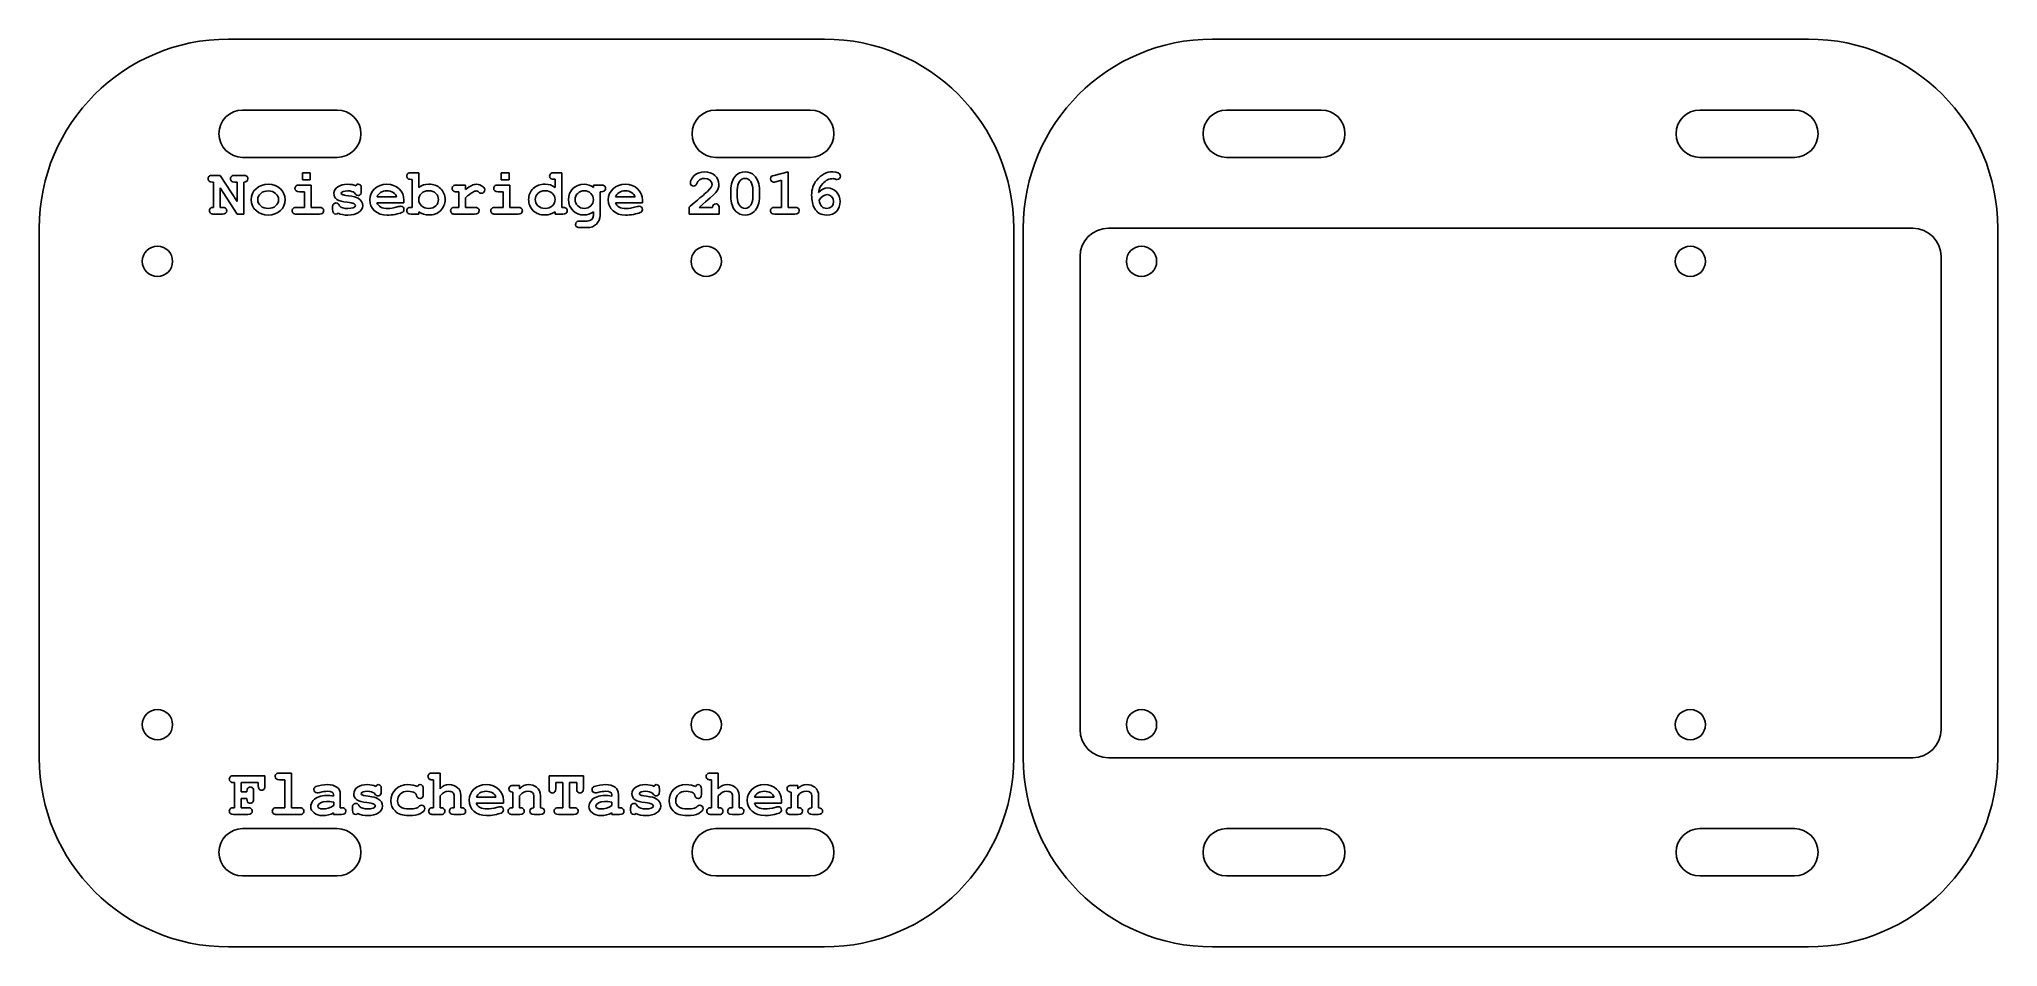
# Model space of a CAD drawing. Extents: x 1 to 208, y 1 to 97.
import ezdxf

# ---------------------------------------------------------------- set-up
doc = ezdxf.new("R2010")
doc.units = 0
doc.layers.add('C00-00-00-BLACK', color=7, linetype='CONTINUOUS')
doc.layers.add('CFF-00-00', color=1, linetype='CONTINUOUS')

msp = doc.modelspace()

# ---------------------------------------------------------------- linework, layer by layer
at = {"layer": 'C00-00-00-BLACK'}
for p, q in [((83.9999, 97.0001), (21, 97.0001)), ((21, 97.0001), (21, 97.0001)), ((188, 97.0001), (125, 97.0001)), ((125, 97.0001), (125, 97.0001)), ((32.4999, 89.5001), (22.5, 89.5001)), ((22.5, 89.5001), (22.5, 89.5001)), ((82.4999, 89.5001), (72.5001, 89.5001)), ((72.5001, 89.5001), (72.5001, 89.5001)), ((136.5, 89.5001), (126.5, 89.5001)), ((126.5, 89.5001), (126.5, 89.5001)), ((186.5, 89.5001), (176.5, 89.5001)), ((176.5, 89.5001), (176.5, 89.5001)), ((20, 86.9999), (20, 86.9999)), ((20, 86.9999), (20, 86.9999)), ((35.0001, 86.9999), (35.0001, 86.9999)), ((35.0001, 86.9999), (35.0001, 86.9999)), ((69.9999, 86.9999), (69.9999, 86.9999)), ((69.9999, 86.9999), (69.9999, 86.9999)), ((85, 86.9999), (85, 86.9999)), ((85, 86.9999), (85, 86.9999)), ((124, 86.9999), (124, 86.9999)), ((124, 86.9999), (124, 86.9999)), ((139, 86.9999), (139, 86.9999)), ((139, 86.9999), (139, 86.9999)), ((174, 86.9999), (174, 86.9999)), ((174, 86.9999), (174, 86.9999)), ((189, 86.9999), (189, 86.9999)), ((189, 86.9999), (189, 86.9999)), ((22.5, 84.5002), (32.4999, 84.5002)), ((22.5, 84.5002), (22.5, 84.5002)), ((32.4999, 84.5002), (32.4999, 84.5002)), ((72.5001, 84.5002), (82.4999, 84.5002)), ((72.5001, 84.5002), (72.5001, 84.5002)), ((82.4999, 84.5002), (82.4999, 84.5002)), ((126.5, 84.5002), (136.5, 84.5002)), ((126.5, 84.5002), (126.5, 84.5002)), ((136.5, 84.5002), (136.5, 84.5002)), ((176.5, 84.5002), (186.5, 84.5002)), ((176.5, 84.5002), (176.5, 84.5002)), ((186.5, 84.5002), (186.5, 84.5002)), ((1, 77.0001), (1, 21)), ((104, 21), (104, 77.0001)), ((104, 77.0001), (104, 77.0001)), ((105, 77.0001), (105, 21)), ((199, 77.0001), (114, 77.0001)), ((114, 77.0001), (114, 77.0001)), ((208, 21), (208, 77.0001)), ((208, 77.0001), (208, 77.0001)), ((111, 74.0001), (111, 24)), ((202, 24), (202, 74.0001)), ((202, 74.0001), (202, 74.0001)), ((111, 24), (111, 24)), ((1, 21), (1, 21)), ((105, 21), (105, 21)), ((114, 21), (199, 21)), ((114, 21), (114, 21)), ((199, 21), (199, 21)), ((32.4999, 13.5), (22.5, 13.5)), ((22.5, 13.5), (22.5, 13.5)), ((82.4999, 13.5), (72.5001, 13.5)), ((72.5001, 13.5), (72.5001, 13.5)), ((136.5, 13.5), (126.5, 13.5)), ((126.5, 13.5), (126.5, 13.5)), ((186.5, 13.5), (176.5, 13.5)), ((176.5, 13.5), (176.5, 13.5)), ((20, 11.0001), (20, 11.0001)), ((20, 11.0001), (20, 11.0001)), ((35.0001, 11.0001), (35.0001, 11.0001)), ((35.0001, 11.0001), (35.0001, 11.0001)), ((69.9999, 11.0001), (69.9999, 11.0001)), ((69.9999, 11.0001), (69.9999, 11.0001)), ((85, 11.0001), (85, 11.0001)), ((85, 11.0001), (85, 11.0001)), ((124, 11.0001), (124, 11.0001)), ((124, 11.0001), (124, 11.0001)), ((139, 11.0001), (139, 11.0001)), ((139, 11.0001), (139, 11.0001)), ((174, 11.0001), (174, 11.0001)), ((174, 11.0001), (174, 11.0001)), ((189, 11.0001), (189, 11.0001)), ((189, 11.0001), (189, 11.0001)), ((22.5, 8.5001), (32.4999, 8.5001)), ((22.5, 8.5001), (22.5, 8.5001)), ((32.4999, 8.5001), (32.4999, 8.5001)), ((72.5001, 8.5001), (82.4999, 8.5001)), ((72.5001, 8.5001), (72.5001, 8.5001)), ((82.4999, 8.5001), (82.4999, 8.5001)), ((126.5, 8.5001), (136.5, 8.5001)), ((126.5, 8.5001), (126.5, 8.5001)), ((136.5, 8.5001), (136.5, 8.5001)), ((176.5, 8.5001), (186.5, 8.5001)), ((176.5, 8.5001), (176.5, 8.5001)), ((186.5, 8.5001), (186.5, 8.5001)), ((21, 1), (83.9999, 1)), ((21, 1), (21, 1)), ((83.9999, 1), (83.9999, 1)), ((125, 1), (188, 1)), ((125, 1), (125, 1)), ((188, 1), (188, 1))]:
    msp.add_line(p, q, dxfattribs=at)
for points in [[(21, 97.0001), (9.9543, 97.0001), (1, 88.0456), (1, 77.0001)], [(104, 77.0001), (104, 88.0456), (95.0457, 97.0001), (83.9999, 97.0001)], [(125, 97.0001), (113.954, 97.0001), (105, 88.0456), (105, 77.0001)], [(208, 77.0001), (208, 88.0456), (199.046, 97.0001), (188, 97.0001)], [(22.5, 89.5001), (21.1194, 89.5001), (20, 88.3807), (20, 86.9999)], [(35.0001, 86.9999), (35.0001, 88.3807), (33.8806, 89.5001), (32.4999, 89.5001)], [(72.5001, 89.5001), (71.1193, 89.5001), (69.9999, 88.3807), (69.9999, 86.9999)], [(85, 86.9999), (85, 88.3807), (83.8807, 89.5001), (82.4999, 89.5001)], [(126.5, 89.5001), (125.119, 89.5001), (124, 88.3807), (124, 86.9999)], [(139, 86.9999), (139, 88.3807), (137.881, 89.5001), (136.5, 89.5001)], [(176.5, 89.5001), (175.12, 89.5001), (174, 88.3807), (174, 86.9999)], [(189, 86.9999), (189, 88.3807), (187.881, 89.5001), (186.5, 89.5001)], [(20, 86.9999), (20, 85.6192), (21.1194, 84.5002), (22.5, 84.5002)], [(32.4999, 84.5002), (33.8806, 84.5002), (35.0001, 85.6192), (35.0001, 86.9999)], [(69.9999, 86.9999), (69.9999, 85.6192), (71.1193, 84.5002), (72.5001, 84.5002)], [(82.4999, 84.5002), (83.8807, 84.5002), (85, 85.6192), (85, 86.9999)], [(124, 86.9999), (124, 85.6192), (125.119, 84.5002), (126.5, 84.5002)], [(136.5, 84.5002), (137.881, 84.5002), (139, 85.6192), (139, 86.9999)], [(174, 86.9999), (174, 85.6192), (175.12, 84.5002), (176.5, 84.5002)], [(186.5, 84.5002), (187.881, 84.5002), (189, 85.6192), (189, 86.9999)], [(114, 77.0001), (112.343, 77.0001), (111, 75.6567), (111, 74.0001)], [(202, 74.0001), (202, 75.6567), (200.657, 77.0001), (199, 77.0001)], [(13.5, 75.1), (12.6165, 75.1), (11.9, 74.3835), (11.9, 73.4998)], [(15.0999, 73.4998), (15.0999, 74.3835), (14.3836, 75.1), (13.5, 75.1)], [(71.4999, 75.1), (70.6166, 75.1), (69.9001, 74.3835), (69.9001, 73.4998)], [(73.1001, 73.4998), (73.1001, 74.3835), (72.3837, 75.1), (71.4999, 75.1)], [(117.5, 75.1), (116.616, 75.1), (115.9, 74.3835), (115.9, 73.4998)], [(119.1, 73.4998), (119.1, 74.3835), (118.383, 75.1), (117.5, 75.1)], [(175.5, 75.1), (174.617, 75.1), (173.9, 74.3835), (173.9, 73.4998)], [(177.1, 73.4998), (177.1, 74.3835), (176.384, 75.1), (175.5, 75.1)], [(11.9, 73.4998), (11.9, 72.6165), (12.6165, 71.9), (13.5, 71.9)], [(13.5, 71.9), (14.3836, 71.9), (15.0999, 72.6165), (15.0999, 73.4998)], [(69.9001, 73.4998), (69.9001, 72.6165), (70.6166, 71.9), (71.4999, 71.9)], [(71.4999, 71.9), (72.3837, 71.9), (73.1001, 72.6165), (73.1001, 73.4998)], [(115.9, 73.4998), (115.9, 72.6165), (116.616, 71.9), (117.5, 71.9)], [(117.5, 71.9), (118.383, 71.9), (119.1, 72.6165), (119.1, 73.4998)], [(173.9, 73.4998), (173.9, 72.6165), (174.617, 71.9), (175.5, 71.9)], [(175.5, 71.9), (176.384, 71.9), (177.1, 72.6165), (177.1, 73.4998)], [(13.5, 26.1), (12.6165, 26.1), (11.9, 25.3835), (11.9, 24.4999)], [(15.0999, 24.4999), (15.0999, 25.3835), (14.3836, 26.1), (13.5, 26.1)], [(71.4999, 26.1), (70.6166, 26.1), (69.9001, 25.3835), (69.9001, 24.4999)], [(73.1001, 24.4999), (73.1001, 25.3835), (72.3837, 26.1), (71.4999, 26.1)], [(117.5, 26.1), (116.616, 26.1), (115.9, 25.3835), (115.9, 24.4999)], [(119.1, 24.4999), (119.1, 25.3835), (118.383, 26.1), (117.5, 26.1)], [(175.5, 26.1), (174.617, 26.1), (173.9, 25.3835), (173.9, 24.4999)], [(177.1, 24.4999), (177.1, 25.3835), (176.384, 26.1), (175.5, 26.1)], [(11.9, 24.4999), (11.9, 23.6164), (12.6165, 22.9), (13.5, 22.9)], [(13.5, 22.9), (14.3836, 22.9), (15.0999, 23.6164), (15.0999, 24.4999)], [(69.9001, 24.4999), (69.9001, 23.6164), (70.6166, 22.9), (71.4999, 22.9)], [(71.4999, 22.9), (72.3837, 22.9), (73.1001, 23.6164), (73.1001, 24.4999)], [(111, 24), (111, 22.3433), (112.343, 21), (114, 21)], [(115.9, 24.4999), (115.9, 23.6164), (116.616, 22.9), (117.5, 22.9)], [(117.5, 22.9), (118.383, 22.9), (119.1, 23.6164), (119.1, 24.4999)], [(173.9, 24.4999), (173.9, 23.6164), (174.617, 22.9), (175.5, 22.9)], [(175.5, 22.9), (176.384, 22.9), (177.1, 23.6164), (177.1, 24.4999)], [(199, 21), (200.657, 21), (202, 22.3433), (202, 24)], [(1, 21), (1, 9.9543), (9.9543, 1), (21, 1)], [(83.9999, 1), (95.0457, 1), (104, 9.9543), (104, 21)], [(105, 21), (105, 9.9543), (113.954, 1), (125, 1)], [(188, 1), (199.046, 1), (208, 9.9543), (208, 21)], [(22.5, 13.5), (21.1194, 13.5), (20, 12.3807), (20, 11.0001)], [(35.0001, 11.0001), (35.0001, 12.3807), (33.8806, 13.5), (32.4999, 13.5)], [(72.5001, 13.5), (71.1193, 13.5), (69.9999, 12.3807), (69.9999, 11.0001)], [(85, 11.0001), (85, 12.3807), (83.8807, 13.5), (82.4999, 13.5)], [(126.5, 13.5), (125.119, 13.5), (124, 12.3807), (124, 11.0001)], [(139, 11.0001), (139, 12.3807), (137.881, 13.5), (136.5, 13.5)], [(176.5, 13.5), (175.12, 13.5), (174, 12.3807), (174, 11.0001)], [(189, 11.0001), (189, 12.3807), (187.881, 13.5), (186.5, 13.5)], [(20, 11.0001), (20, 9.6194), (21.1194, 8.5001), (22.5, 8.5001)], [(32.4999, 8.5001), (33.8806, 8.5001), (35.0001, 9.6194), (35.0001, 11.0001)], [(69.9999, 11.0001), (69.9999, 9.6194), (71.1193, 8.5001), (72.5001, 8.5001)], [(82.4999, 8.5001), (83.8807, 8.5001), (85, 9.6194), (85, 11.0001)], [(124, 11.0001), (124, 9.6194), (125.119, 8.5001), (126.5, 8.5001)], [(136.5, 8.5001), (137.881, 8.5001), (139, 9.6194), (139, 11.0001)], [(174, 11.0001), (174, 9.6194), (175.12, 8.5001), (176.5, 8.5001)], [(186.5, 8.5001), (187.881, 8.5001), (189, 9.6194), (189, 11.0001)]]:
    msp.add_open_spline(points, degree=3, dxfattribs=at)
at = {"layer": 'CFF-00-00'}
for p, q in [((29.6552, 82.8671), (28.8283, 82.8671)), ((28.8283, 82.8671), (28.8283, 82.1309)), ((29.6552, 82.1309), (29.6552, 82.8671)), ((41.1198, 82.8735), (40.307, 82.8735)), ((41.1198, 81.3107), (41.1198, 82.8735)), ((50.6547, 82.8671), (49.8281, 82.8671)), ((49.8281, 82.8671), (49.8281, 82.1309)), ((50.6547, 82.1309), (50.6547, 82.8671)), ((56.2218, 82.8735), (55.409, 82.8735)), ((56.2218, 79.2011), (56.2218, 82.8735)), ((80.1529, 82.9723), (78.6666, 82.5867)), ((80.1529, 79.2011), (80.1529, 82.9723)), ((20.113, 82.5867), (19.3073, 82.5867)), ((19.3073, 81.8854), (19.4125, 81.8854)), ((19.4125, 81.8854), (19.4125, 79.2011)), ((21.9214, 79.8389), (20.113, 82.5867)), ((20.113, 81.2617), (21.9287, 78.5001)), ((20.113, 79.2011), (20.113, 81.2617)), ((22.5875, 82.5867), (21.676, 82.5867)), ((21.676, 81.8854), (21.9214, 81.8854)), ((21.9214, 81.8854), (21.9214, 79.8389)), ((22.6225, 78.5001), (22.6225, 81.8854)), ((25.2171, 80.9533), (25.2171, 80.9533)), ((25.2244, 81.6539), (25.2244, 81.6539)), ((29.7537, 81.5633), (28.5062, 81.5633)), ((28.5062, 80.862), (29.0526, 80.862)), ((28.8283, 82.1309), (29.6552, 82.1309)), ((29.0526, 80.862), (29.0526, 79.2011)), ((29.7537, 79.2011), (29.7537, 81.5633)), ((35.047, 80.9322), (35.047, 81.1915)), ((40.307, 82.1732), (40.4188, 82.1732)), ((40.4188, 82.1732), (40.4188, 79.2011)), ((42.1644, 80.96), (42.1644, 80.96)), ((46.0488, 81.5633), (45.1023, 81.5633)), ((45.1023, 80.862), (45.3475, 80.862)), ((45.3475, 80.862), (45.3475, 79.2011)), ((46.0488, 81.1075), (46.0488, 81.5633)), ((50.7534, 81.5633), (49.506, 81.5633)), ((49.506, 80.862), (50.0521, 80.862)), ((49.8281, 82.1309), (50.6547, 82.1309)), ((50.0521, 80.862), (50.0521, 79.2011)), ((50.7534, 79.2011), (50.7534, 81.5633)), ((54.4699, 80.96), (54.4699, 80.96)), ((55.409, 82.1796), (55.5209, 82.1796)), ((55.5209, 82.1796), (55.5209, 81.3107)), ((58.5996, 80.96), (58.5996, 80.96)), ((60.3867, 81.5633), (59.5739, 81.5633)), ((59.5739, 81.5633), (59.5739, 81.3107)), ((60.2746, 78.3597), (60.2746, 80.862)), ((60.2746, 80.862), (60.3867, 80.862)), ((74.0816, 81.0161), (74.0816, 80.3508)), ((74.7822, 80.301), (74.7822, 81.0652)), ((76.4226, 81.0652), (76.4226, 80.301)), ((77.1232, 80.3508), (77.1232, 81.0161)), ((78.842, 81.9065), (79.4519, 82.0681)), ((79.4519, 82.0681), (79.4519, 79.2011)), ((83.3572, 80.7709), (83.3572, 80.7709)), ((20.3584, 79.2011), (20.113, 79.2011)), ((29.0526, 79.2011), (28.1973, 79.2011)), ((30.609, 79.2011), (29.7537, 79.2011)), ((32.0123, 79.2011), (32.0123, 78.9697)), ((36.6956, 79.7059), (39.5552, 79.7059)), ((38.7773, 80.3222), (36.7168, 80.3222)), ((39.5552, 79.7059), (39.5552, 79.979)), ((40.4188, 79.2011), (40.307, 79.2011)), ((41.1198, 78.5001), (41.1198, 78.7453)), ((45.3475, 79.2011), (44.9414, 79.2011)), ((46.0488, 79.2011), (46.0488, 80.2312)), ((47.0232, 79.2011), (46.0488, 79.2011)), ((50.0521, 79.2011), (49.197, 79.2011)), ((51.6086, 79.2011), (50.7534, 79.2011)), ((55.5209, 78.7453), (55.5209, 78.5001)), ((56.3337, 79.2011), (56.2218, 79.2011)), ((59.5739, 78.7453), (59.5739, 78.3597)), ((61.8952, 79.7059), (64.7548, 79.7059)), ((63.977, 80.3222), (61.9164, 80.3222)), ((64.7548, 79.7059), (64.7548, 79.979)), ((69.7904, 79.3341), (69.6782, 79.2364)), ((69.6782, 79.2364), (69.6782, 78.5001)), ((70.751, 79.2011), (70.8205, 79.2639)), ((72.1593, 79.2011), (70.751, 79.2011)), ((72.8603, 78.5001), (72.8603, 79.1171)), ((79.4519, 79.2011), (78.7439, 79.2011)), ((80.8605, 79.2011), (80.1529, 79.2011)), ((83.4274, 79.9652), (83.4274, 79.9652)), ((19.4541, 78.5001), (20.3584, 78.5001)), ((21.9287, 78.5001), (22.6225, 78.5001)), ((28.1973, 78.5001), (30.609, 78.5001)), ((40.307, 78.5001), (41.1198, 78.5001)), ((44.9414, 78.5001), (47.0232, 78.5001)), ((49.197, 78.5001), (51.6086, 78.5001)), ((55.5209, 78.5001), (56.3337, 78.5001)), ((58.9149, 77.7639), (58.1512, 77.7639)), ((58.1512, 77.0632), (58.9358, 77.0632)), ((69.6782, 78.5001), (72.8603, 78.5001)), ((78.7439, 78.5001), (80.8605, 78.5001)), ((24.8555, 19.0865), (21.5541, 19.0865)), ((24.8555, 18.0282), (24.8555, 19.0865)), ((27.6538, 19.3736), (26.4062, 19.3736)), ((26.4062, 18.6731), (26.9526, 18.6731)), ((26.9526, 18.6731), (26.9526, 15.7012)), ((27.6538, 15.7012), (27.6538, 19.3736)), ((43.3666, 19.3736), (42.5538, 19.3736)), ((42.5538, 18.6731), (42.6664, 18.6731)), ((42.6664, 18.6731), (42.6664, 15.7012)), ((43.3666, 17.7266), (43.3666, 19.3736)), ((58.511, 19.0865), (54.8943, 19.0865)), ((54.8943, 19.0865), (54.8943, 17.7339)), ((58.511, 17.7339), (58.511, 19.0865)), ((72.7661, 19.3736), (71.9533, 19.3736)), ((71.9533, 18.6731), (72.0658, 18.6731)), ((72.0658, 18.6731), (72.0658, 15.7012)), ((72.7661, 17.7266), (72.7661, 19.3736)), ((21.5541, 18.3854), (21.6593, 18.3854)), ((21.6593, 18.3854), (21.6593, 15.7012)), ((22.3604, 17.3972), (22.3604, 18.3854)), ((22.3604, 18.3854), (24.1543, 18.3854)), ((22.9557, 17.3972), (22.3604, 17.3972)), ((22.3604, 16.7033), (22.9557, 16.7033)), ((22.3604, 15.7012), (22.3604, 16.7033)), ((22.9557, 17.4461), (22.9557, 17.3972)), ((22.9557, 16.7033), (22.9557, 16.6544)), ((23.6503, 16.6544), (23.6503, 17.4461)), ((24.1543, 18.3854), (24.1543, 18.0282)), ((32.1196, 17.1101), (32.1196, 16.9487)), ((32.828, 15.7012), (32.828, 17.1167)), ((37.1471, 17.4322), (37.1471, 17.6915)), ((41.5851, 17.1518), (41.5851, 17.6915)), ((43.3666, 15.7012), (43.3666, 16.9838)), ((44.867, 16.8997), (44.867, 15.7012)), ((45.568, 15.7012), (45.568, 16.9904)), ((49.2771, 16.8224), (47.2168, 16.8224)), ((51.066, 17.3621), (51.066, 15.7012)), ((51.7666, 18.0633), (51.1076, 18.0633)), ((51.7666, 17.7266), (51.7666, 18.0633)), ((51.7666, 15.7012), (51.7666, 16.9765)), ((53.274, 16.9487), (53.274, 15.7012)), ((53.9746, 15.7012), (53.9746, 16.9765)), ((55.5953, 17.7339), (55.5953, 18.3854)), ((55.5953, 18.3854), (56.3457, 18.3854)), ((56.3457, 18.3854), (56.3457, 15.7012)), ((57.0459, 18.3854), (57.81, 18.3854)), ((57.0459, 15.7012), (57.0459, 18.3854)), ((57.81, 18.3854), (57.81, 17.7339)), ((61.5192, 17.1101), (61.5192, 16.9487)), ((62.2275, 15.7012), (62.2275, 17.1167)), ((66.5466, 17.4322), (66.5466, 17.6915)), ((70.9845, 17.1518), (70.9845, 17.6915)), ((72.7661, 15.7012), (72.7661, 16.9838)), ((74.2664, 16.8997), (74.2664, 15.7012)), ((74.9674, 15.7012), (74.9674, 16.9904)), ((78.6765, 16.8224), (76.6163, 16.8224)), ((80.4654, 17.3621), (80.4654, 15.7012)), ((81.1661, 18.0633), (80.5074, 18.0633)), ((81.1661, 17.7266), (81.1661, 18.0633)), ((81.1661, 15.7012), (81.1661, 16.9765)), ((82.6735, 16.9487), (82.6735, 15.7012)), ((83.3741, 15.7012), (83.3741, 16.9765)), ((21.6593, 15.7012), (21.5541, 15.7012)), ((21.5541, 15), (23.0609, 15)), ((23.0609, 15.7012), (22.3604, 15.7012)), ((26.9526, 15.7012), (26.0973, 15.7012)), ((26.0973, 15), (28.509, 15)), ((28.509, 15.7012), (27.6538, 15.7012)), ((32.1196, 15.1614), (32.1196, 15)), ((32.1196, 15), (32.9398, 15)), ((32.1269, 16.2965), (32.1269, 15.9466)), ((32.9398, 15.7012), (32.828, 15.7012)), ((34.1122, 15.7012), (34.1122, 15.4697)), ((42.6664, 15.7012), (42.624, 15.7012)), ((42.624, 15), (43.409, 15)), ((43.409, 15.7012), (43.3666, 15.7012)), ((44.867, 15.7012), (44.8246, 15.7012)), ((44.8246, 15), (45.6096, 15)), ((45.6096, 15.7012), (45.568, 15.7012)), ((47.1957, 16.2059), (50.0549, 16.2059)), ((50.0549, 16.2059), (50.0549, 16.4791)), ((51.066, 15.7012), (51.0237, 15.7012)), ((51.0237, 15), (51.8089, 15)), ((51.8089, 15.7012), (51.7666, 15.7012)), ((53.3157, 15), (53.9394, 15)), ((56.3457, 15.7012), (55.8899, 15.7012)), ((55.8899, 15), (57.5091, 15)), ((57.5091, 15.7012), (57.0459, 15.7012)), ((61.5192, 15.1614), (61.5192, 15)), ((61.5192, 15), (62.3394, 15)), ((61.5262, 16.2965), (61.5262, 15.9466)), ((62.3394, 15.7012), (62.2275, 15.7012)), ((63.5116, 15.7012), (63.5116, 15.4697)), ((72.0658, 15.7012), (72.0235, 15.7012)), ((72.0235, 15), (72.8084, 15)), ((72.8084, 15.7012), (72.7661, 15.7012)), ((74.2664, 15.7012), (74.2241, 15.7012)), ((74.2241, 15), (75.0094, 15)), ((75.0094, 15.7012), (74.9674, 15.7012)), ((76.5951, 16.2059), (79.4544, 16.2059)), ((79.4544, 16.2059), (79.4544, 16.4791)), ((80.4654, 15.7012), (80.4231, 15.7012)), ((80.4231, 15), (81.2084, 15)), ((81.2084, 15.7012), (81.1661, 15.7012)), ((82.7151, 15), (83.3388, 15))]:
    msp.add_line(p, q, dxfattribs=at)
for points in [[(40.0128, 82.8248), (39.9073, 82.7617), (39.8438, 82.6428), (39.8438, 82.5232)], [(40.307, 82.8735), (40.1316, 82.8735), (40.0756, 82.8671), (40.0128, 82.8248)], [(55.1148, 82.8248), (55.0097, 82.7617), (54.9462, 82.6495), (54.9462, 82.5232)], [(55.409, 82.8735), (55.2267, 82.8735), (55.1776, 82.8671), (55.1148, 82.8248)], [(71.3324, 82.9723), (70.9189, 82.9723), (70.5196, 82.8319), (70.2388, 82.5793)], [(72.8253, 81.6187), (72.8253, 82.3902), (72.1875, 82.9723), (71.3324, 82.9723)], [(75.6024, 82.9723), (75.2027, 82.9723), (74.8661, 82.8386), (74.628, 82.5867)], [(76.5768, 82.5867), (76.3386, 82.8386), (76.0017, 82.9723), (75.6024, 82.9723)], [(84.8642, 82.9723), (84.2193, 82.9723), (83.645, 82.6777), (83.1755, 82.103)], [(85.6844, 82.5165), (85.6844, 82.7895), (85.3549, 82.9723), (84.8642, 82.9723)], [(19.013, 82.5377), (18.9078, 82.4742), (18.8443, 82.3549), (18.8443, 82.236)], [(18.8443, 82.236), (18.8443, 82.1235), (18.9005, 82.0191), (18.9918, 81.9489)], [(18.9918, 81.9489), (19.0546, 81.8991), (19.132, 81.8854), (19.3073, 81.8854)], [(19.3073, 82.5867), (19.1248, 82.5867), (19.0758, 82.5793), (19.013, 82.5377)], [(21.3817, 82.5377), (21.2765, 82.4742), (21.2136, 82.3549), (21.2136, 82.236)], [(21.2136, 82.236), (21.2136, 82.1235), (21.2699, 82.0191), (21.3539, 81.9489)], [(21.3539, 81.9489), (21.424, 81.8991), (21.4941, 81.8854), (21.676, 81.8854)], [(21.676, 82.5867), (21.4941, 82.5867), (21.4451, 82.5793), (21.3817, 82.5377)], [(22.9096, 82.5232), (22.8329, 82.5726), (22.7767, 82.5867), (22.5875, 82.5867)], [(22.6225, 81.8854), (22.903, 81.8854), (23.0498, 82.0117), (23.0498, 82.236)], [(23.0498, 82.236), (23.0498, 82.3486), (23.0009, 82.453), (22.9096, 82.5232)], [(25.2244, 81.6539), (24.1866, 81.6539), (23.3948, 80.9463), (23.3948, 80.0206)], [(24.0959, 80.0206), (24.0959, 80.554), (24.5795, 80.9533), (25.2171, 80.9533)], [(25.2171, 80.9533), (25.827, 80.9533), (26.3105, 80.5399), (26.3105, 80.0206)], [(27.0116, 80.0206), (27.0116, 80.9251), (26.2192, 81.6539), (25.2244, 81.6539)], [(28.2046, 81.5142), (28.0994, 81.4507), (28.0366, 81.3389), (28.0366, 81.2126)], [(28.0366, 81.2126), (28.0366, 80.9745), (28.1907, 80.862), (28.5062, 80.862)], [(28.5062, 81.5633), (28.317, 81.5633), (28.2674, 81.5559), (28.2046, 81.5142)], [(33.5892, 81.6539), (32.7478, 81.6539), (32.1452, 81.2542), (32.1452, 80.694)], [(32.9165, 80.7081), (32.9165, 80.8344), (33.2459, 80.9533), (33.6103, 80.9533)], [(34.4934, 81.4719), (34.213, 81.5982), (33.9325, 81.6539), (33.5892, 81.6539)], [(33.6103, 80.9533), (33.9113, 80.9533), (34.1356, 80.8898), (34.332, 80.7505)], [(34.332, 80.7505), (34.4583, 80.5254), (34.5284, 80.47), (34.6965, 80.47)], [(34.7176, 81.6539), (34.6052, 81.6539), (34.5562, 81.6123), (34.4934, 81.4719)], [(35.0259, 81.444), (34.9842, 81.5633), (34.8579, 81.6539), (34.7176, 81.6539)], [(34.9842, 80.6101), (35.0332, 80.6803), (35.047, 80.7505), (35.047, 80.9322)], [(35.047, 81.1915), (35.047, 81.3319), (35.0398, 81.3742), (35.0259, 81.444)], [(37.7402, 81.6539), (36.7168, 81.6539), (35.9318, 80.9396), (35.9318, 80.0142)], [(36.7168, 80.3222), (36.8286, 80.7007), (37.2353, 80.9533), (37.7469, 80.9533)], [(39.5552, 79.979), (39.5552, 80.9463), (38.7847, 81.6539), (37.7402, 81.6539)], [(37.7469, 80.9533), (38.2587, 80.9533), (38.6648, 80.7081), (38.7773, 80.3222)], [(39.8438, 82.5232), (39.8438, 82.4114), (39.9002, 82.3062), (39.9842, 82.2431)], [(39.9842, 82.2431), (40.0544, 82.187), (40.1242, 82.1732), (40.307, 82.1732)], [(42.1711, 81.661), (41.7509, 81.661), (41.4207, 81.5495), (41.1198, 81.3107)], [(41.3932, 80.6803), (41.5897, 80.8761), (41.8137, 80.96), (42.1644, 80.96)], [(42.1644, 80.96), (42.5002, 80.96), (42.7246, 80.8761), (42.9285, 80.6803)], [(43.4118, 81.2056), (43.089, 81.5209), (42.6967, 81.661), (42.1711, 81.661)], [(43.9025, 80.028), (43.9025, 80.4905), (43.7339, 80.8972), (43.4118, 81.2056)], [(44.8077, 81.5072), (44.7026, 81.444), (44.6398, 81.3319), (44.6398, 81.2126)], [(44.6398, 81.2126), (44.6398, 81.1001), (44.6888, 80.995), (44.7802, 80.9322)], [(44.7802, 80.9322), (44.8501, 80.8761), (44.927, 80.862), (45.1023, 80.862)], [(45.1023, 81.5633), (44.983, 81.5633), (44.8501, 81.5421), (44.8077, 81.5072)], [(47.219, 81.6472), (46.869, 81.6472), (46.6302, 81.5347), (46.0488, 81.1075)], [(46.0488, 80.2312), (46.7004, 80.7709), (46.9879, 80.9463), (47.2048, 80.9463)], [(47.2048, 80.9463), (47.3036, 80.9463), (47.3738, 80.911), (47.4789, 80.8196)], [(47.9062, 81.3805), (47.6885, 81.5633), (47.4641, 81.6472), (47.219, 81.6472)], [(47.4789, 80.8196), (47.5841, 80.7293), (47.6536, 80.694), (47.752, 80.694)], [(47.752, 80.694), (47.9411, 80.694), (48.1027, 80.8549), (48.1027, 81.0514)], [(48.1027, 81.0514), (48.1027, 81.1777), (48.0529, 81.2617), (47.9062, 81.3805)], [(49.2044, 81.5142), (49.0989, 81.4507), (49.0361, 81.3389), (49.0361, 81.2126)], [(49.0361, 81.2126), (49.0361, 80.9745), (49.1903, 80.862), (49.506, 80.862)], [(49.506, 81.5633), (49.3166, 81.5633), (49.2672, 81.5559), (49.2044, 81.5142)], [(53.2151, 81.2056), (52.8994, 80.8972), (52.7315, 80.4905), (52.7315, 80.028)], [(54.4699, 81.661), (53.9365, 81.661), (53.5443, 81.5209), (53.2151, 81.2056)], [(53.7058, 80.6803), (53.9016, 80.8761), (54.133, 80.96), (54.4699, 80.96)], [(55.5209, 81.3107), (55.2192, 81.5495), (54.8898, 81.661), (54.4699, 81.661)], [(54.4699, 80.96), (54.8195, 80.96), (55.0446, 80.8761), (55.2478, 80.6803)], [(54.9462, 82.5232), (54.9462, 82.4184), (54.9949, 82.3133), (55.0862, 82.2431)], [(55.0862, 82.2431), (55.1565, 82.1937), (55.2267, 82.1796), (55.409, 82.1796)], [(58.5851, 81.661), (57.6464, 81.661), (56.9313, 80.96), (56.9313, 80.028)], [(57.6319, 80.0354), (57.6319, 80.5466), (58.0665, 80.96), (58.5996, 80.96)], [(59.5739, 81.3107), (59.3002, 81.5421), (58.964, 81.661), (58.5851, 81.661)], [(58.5996, 80.96), (59.146, 80.96), (59.5739, 80.5466), (59.5739, 80.0206)], [(60.7088, 81.4998), (60.639, 81.5495), (60.5762, 81.5633), (60.3867, 81.5633)], [(60.3867, 80.862), (60.5483, 80.862), (60.6249, 80.8761), (60.6877, 80.9184)], [(60.6877, 80.9184), (60.7864, 80.9812), (60.8492, 81.0937), (60.8492, 81.2126)], [(60.8492, 81.2126), (60.8492, 81.3245), (60.8002, 81.4296), (60.7088, 81.4998)], [(62.9398, 81.6539), (61.9164, 81.6539), (61.1314, 80.9396), (61.1314, 80.0142)], [(61.9164, 80.3222), (62.0282, 80.7007), (62.435, 80.9533), (62.9465, 80.9533)], [(64.7548, 79.979), (64.7548, 80.9463), (63.9844, 81.6539), (62.9398, 81.6539)], [(62.9465, 80.9533), (63.4584, 80.9533), (63.8644, 80.7081), (63.977, 80.3222)], [(71.6195, 80.9043), (71.1644, 80.47), (71.1292, 80.4414), (69.7904, 79.3341)], [(70.2388, 82.5793), (70.001, 82.3623), (69.8183, 82.0191), (69.8183, 81.794)], [(69.8183, 81.794), (69.8183, 81.6123), (69.9798, 81.4582), (70.1689, 81.4582)], [(70.1689, 81.4582), (70.3164, 81.4582), (70.4494, 81.5421), (70.4843, 81.661)], [(70.4843, 81.661), (70.5612, 81.8854), (70.5683, 81.8991), (70.6385, 81.9838)], [(70.6385, 81.9838), (70.7926, 82.1658), (71.0382, 82.271), (71.3186, 82.271)], [(70.8205, 79.2639), (72.65, 80.8133), (72.8253, 81.0161), (72.8253, 81.6187)], [(71.3186, 82.271), (71.774, 82.271), (72.124, 81.9979), (72.124, 81.6398)], [(72.124, 81.6398), (72.124, 81.4229), (72.0542, 81.3245), (71.6195, 80.9043)], [(74.628, 82.5867), (74.2774, 82.2219), (74.0816, 81.6539), (74.0816, 81.0161)], [(74.7822, 81.0652), (74.7822, 81.794), (75.105, 82.271), (75.6024, 82.271)], [(75.6024, 82.271), (76.0998, 82.271), (76.4226, 81.794), (76.4226, 81.0652)], [(77.1232, 81.0161), (77.1232, 81.6539), (76.9274, 82.2219), (76.5768, 82.5867)], [(78.6666, 82.5867), (78.3862, 82.5165), (78.2955, 82.4325), (78.2955, 82.2286)], [(78.2955, 82.2286), (78.2955, 82.0258), (78.4356, 81.8642), (78.6176, 81.8642)], [(78.6176, 81.8642), (78.6878, 81.8642), (78.709, 81.8716), (78.842, 81.9065)], [(83.1755, 82.103), (82.8174, 81.6539), (82.6357, 81.1212), (82.6357, 80.4975)], [(83.3572, 80.7709), (83.4348, 81.1915), (83.5604, 81.4507), (83.8129, 81.7241)], [(84.3178, 81.2617), (83.9601, 81.2617), (83.6941, 81.1287), (83.3572, 80.7709)], [(83.8129, 81.7241), (84.1213, 82.0681), (84.5069, 82.2498), (84.9066, 82.2498)], [(85.6492, 79.8248), (85.6492, 80.6238), (85.0533, 81.2617), (84.3178, 81.2617)], [(84.9066, 82.2498), (84.9764, 82.2498), (84.9976, 82.2431), (85.0819, 82.2149)], [(85.0819, 82.2149), (85.1934, 82.1732), (85.2636, 82.1584), (85.3271, 82.1584)], [(85.3271, 82.1584), (85.5229, 82.1584), (85.6844, 82.32), (85.6844, 82.5165)], [(19.4125, 79.2011), (19.132, 79.2011), (18.9845, 79.0748), (18.9845, 78.8508)], [(18.9845, 78.8508), (18.9845, 78.7382), (19.0408, 78.6331), (19.132, 78.5703)], [(20.6812, 79.1376), (20.611, 79.1866), (20.5475, 79.2011), (20.3584, 79.2011)], [(20.3584, 78.5001), (20.6666, 78.5001), (20.8207, 78.619), (20.8207, 78.8508)], [(20.8207, 78.8508), (20.8207, 78.9623), (20.7718, 79.0677), (20.6812, 79.1376)], [(23.3948, 80.0206), (23.3948, 79.1027), (24.1866, 78.3876), (25.2032, 78.3876)], [(25.2032, 79.0889), (24.5795, 79.0889), (24.0959, 79.4956), (24.0959, 80.0206)], [(25.2032, 78.3876), (26.2192, 78.3876), (27.0116, 79.1027), (27.0116, 80.0206)], [(26.3105, 80.0206), (26.3105, 79.4956), (25.827, 79.0889), (25.2032, 79.0889)], [(27.903, 79.1517), (27.7978, 79.0889), (27.735, 78.9697), (27.735, 78.8508)], [(27.735, 78.8508), (27.735, 78.7382), (27.7912, 78.6331), (27.8752, 78.5703)], [(28.1973, 79.2011), (28.0154, 79.2011), (27.9665, 79.194), (27.903, 79.1517)], [(30.9238, 79.1376), (30.8537, 79.1866), (30.7982, 79.2011), (30.609, 79.2011)], [(30.9033, 78.5491), (31.0085, 78.619), (31.0714, 78.7315), (31.0714, 78.8508)], [(31.0714, 78.8508), (31.0714, 78.9623), (31.0224, 79.0677), (30.9238, 79.1376)], [(32.0824, 79.5232), (32.0262, 79.4533), (32.0123, 79.3905), (32.0123, 79.2011)], [(32.0123, 78.9697), (32.0123, 78.6476), (32.1241, 78.5072), (32.3694, 78.5072)], [(32.3622, 79.671), (32.2504, 79.671), (32.1518, 79.6212), (32.0824, 79.5232)], [(32.1452, 80.694), (32.1452, 80.1405), (32.5586, 79.8601), (33.5402, 79.7549)], [(32.7266, 79.3619), (32.6638, 79.5722), (32.5514, 79.671), (32.3622, 79.671)], [(33.6103, 79.0889), (33.2247, 79.0889), (32.9304, 79.1799), (32.7266, 79.3619)], [(33.0984, 80.5399), (32.9859, 80.5815), (32.9165, 80.645), (32.9165, 80.7081)], [(33.6871, 80.4347), (33.2386, 80.4975), (33.1963, 80.5049), (33.0984, 80.5399)], [(33.5402, 79.7549), (33.9113, 79.7126), (34.0727, 79.6847), (34.1852, 79.6357)], [(34.4233, 79.3905), (34.4233, 79.2215), (34.0516, 79.0889), (33.6103, 79.0889)], [(33.6309, 78.3876), (34.5351, 78.3876), (35.1939, 78.8017), (35.1939, 79.3764)], [(34.7037, 80.1684), (34.4934, 80.2873), (34.2195, 80.3645), (33.6871, 80.4347)], [(34.1852, 79.6357), (34.332, 79.5796), (34.4233, 79.4815), (34.4233, 79.3905)], [(34.6965, 80.47), (34.8089, 80.47), (34.9141, 80.5254), (34.9842, 80.6101)], [(35.1939, 79.3764), (35.1939, 79.6985), (35.012, 79.9931), (34.7037, 80.1684)], [(35.9318, 80.0142), (35.9318, 79.0536), (36.6956, 78.3876), (37.7818, 78.3876)], [(37.8453, 79.0889), (37.2283, 79.0889), (36.8565, 79.285), (36.6956, 79.7059)], [(38.9876, 79.285), (38.3501, 79.1171), (38.1674, 79.0889), (37.8453, 79.0889)], [(39.2194, 79.3203), (39.1559, 79.3203), (39.0715, 79.3062), (38.9876, 79.285)], [(39.5552, 78.9697), (39.5552, 79.1729), (39.4148, 79.3203), (39.2194, 79.3203)], [(39.3097, 78.6543), (39.4783, 78.7241), (39.5552, 78.8296), (39.5552, 78.9697)], [(40.0128, 79.1517), (39.9073, 79.0889), (39.8438, 78.9697), (39.8438, 78.8508)], [(39.8438, 78.8508), (39.8438, 78.7382), (39.9002, 78.6331), (39.9842, 78.5629)], [(40.307, 79.2011), (40.1316, 79.2011), (40.0681, 79.1866), (40.0128, 79.1517)], [(41.1198, 80.0418), (41.1198, 80.2735), (41.2178, 80.5049), (41.3932, 80.6803)], [(42.1644, 79.1027), (41.5473, 79.1027), (41.1198, 79.4882), (41.1198, 80.0418)], [(41.1198, 78.7453), (41.4842, 78.4927), (41.7576, 78.402), (42.1781, 78.402)], [(42.9285, 79.3831), (42.732, 79.194), (42.4938, 79.1027), (42.1644, 79.1027)], [(42.1781, 78.402), (42.6967, 78.402), (43.089, 78.5491), (43.4118, 78.8571)], [(42.9285, 80.6803), (43.1034, 80.5049), (43.2015, 80.2661), (43.2015, 80.0354)], [(43.2015, 80.0354), (43.2015, 79.7966), (43.1034, 79.5584), (42.9285, 79.3831)], [(43.4118, 78.8571), (43.7339, 79.1729), (43.9025, 79.5722), (43.9025, 80.028)], [(44.6472, 79.1517), (44.5421, 79.0889), (44.4786, 78.9697), (44.4786, 78.8508)], [(44.4786, 78.8508), (44.4786, 78.7382), (44.5347, 78.6331), (44.6186, 78.5703)], [(44.9414, 79.2011), (44.759, 79.2011), (44.71, 79.194), (44.6472, 79.1517)], [(47.3452, 79.1376), (47.275, 79.1866), (47.219, 79.2011), (47.0232, 79.2011)], [(47.3241, 78.5491), (47.4292, 78.619), (47.4927, 78.7315), (47.4927, 78.8508)], [(47.4927, 78.8508), (47.4927, 78.9623), (47.4437, 79.0677), (47.3452, 79.1376)], [(48.9028, 79.1517), (48.7973, 79.0889), (48.7345, 78.9697), (48.7345, 78.8508)], [(48.7345, 78.8508), (48.7345, 78.7382), (48.7909, 78.6331), (48.8749, 78.5703)], [(49.197, 79.2011), (49.0149, 79.2011), (48.9663, 79.194), (48.9028, 79.1517)], [(51.9236, 79.1376), (51.8534, 79.1866), (51.7977, 79.2011), (51.6086, 79.2011)], [(51.9031, 78.5491), (52.0083, 78.619), (52.0711, 78.7315), (52.0711, 78.8508)], [(52.0711, 78.8508), (52.0711, 78.9623), (52.022, 79.0677), (51.9236, 79.1376)], [(52.7315, 80.028), (52.7315, 79.5722), (52.8994, 79.1729), (53.2151, 78.8571)], [(53.2151, 78.8571), (53.5443, 78.5491), (53.9365, 78.402), (54.4625, 78.402)], [(53.4321, 80.0354), (53.4321, 80.2735), (53.5305, 80.5049), (53.7058, 80.6803)], [(53.7058, 79.3831), (53.5305, 79.5584), (53.4321, 79.7966), (53.4321, 80.0354)], [(54.4763, 79.1027), (54.1405, 79.1027), (53.9016, 79.1866), (53.7058, 79.3831)], [(54.4625, 78.402), (54.8831, 78.402), (55.1498, 78.4927), (55.5209, 78.7453)], [(55.2478, 79.3831), (55.0513, 79.1866), (54.8132, 79.1027), (54.4763, 79.1027)], [(55.2478, 80.6803), (55.4228, 80.5049), (55.5209, 80.2735), (55.5209, 80.0206)], [(55.5209, 80.0206), (55.5209, 79.7899), (55.4228, 79.5584), (55.2478, 79.3831)], [(56.6565, 79.1312), (56.5866, 79.1866), (56.5231, 79.2011), (56.3337, 79.2011)], [(56.6282, 78.5491), (56.7334, 78.6126), (56.7969, 78.7315), (56.7969, 78.8508)], [(56.7969, 78.8508), (56.7969, 78.9623), (56.7478, 79.0677), (56.6565, 79.1312)], [(56.9313, 80.028), (56.9313, 79.1027), (57.6464, 78.402), (58.5851, 78.402)], [(58.5996, 79.1027), (58.0665, 79.1027), (57.6319, 79.5168), (57.6319, 80.0354)], [(58.5851, 78.402), (58.9502, 78.402), (59.2444, 78.5072), (59.5739, 78.7453)], [(59.5739, 80.0206), (59.5739, 79.5168), (59.1393, 79.1027), (58.5996, 79.1027)], [(61.1314, 80.0142), (61.1314, 79.0536), (61.8952, 78.3876), (62.9814, 78.3876)], [(63.0449, 79.0889), (62.4279, 79.0889), (62.0561, 79.285), (61.8952, 79.7059)], [(64.1872, 79.285), (63.5497, 79.1171), (63.367, 79.0889), (63.0449, 79.0889)], [(64.4186, 79.3203), (64.3551, 79.3203), (64.2712, 79.3062), (64.1872, 79.285)], [(64.7548, 78.9697), (64.7548, 79.1729), (64.6144, 79.3203), (64.4186, 79.3203)], [(64.5093, 78.6543), (64.6779, 78.7241), (64.7548, 78.8296), (64.7548, 78.9697)], [(72.5096, 79.5796), (72.2926, 79.5796), (72.1805, 79.4533), (72.1593, 79.2011)], [(72.8112, 79.4117), (72.7484, 79.5168), (72.6288, 79.5796), (72.5096, 79.5796)], [(72.8603, 79.1171), (72.8603, 79.285), (72.8465, 79.3482), (72.8112, 79.4117)], [(74.0816, 80.3508), (74.0816, 79.7126), (74.2774, 79.145), (74.628, 78.7806)], [(74.628, 78.7806), (74.8661, 78.528), (75.2027, 78.395), (75.6024, 78.395)], [(75.6024, 79.096), (75.105, 79.096), (74.7822, 79.5722), (74.7822, 80.301)], [(76.4226, 80.301), (76.4226, 79.5722), (76.0998, 79.096), (75.6024, 79.096)], [(75.6024, 78.395), (76.0017, 78.395), (76.3386, 78.528), (76.5768, 78.7806)], [(76.5768, 78.7806), (76.9274, 79.145), (77.1232, 79.7126), (77.1232, 80.3508)], [(78.4497, 79.1517), (78.3445, 79.0889), (78.2817, 78.9697), (78.2817, 78.8508)], [(78.2817, 78.8508), (78.2817, 78.7453), (78.3371, 78.6331), (78.4285, 78.5703)], [(78.7439, 79.2011), (78.5615, 79.2011), (78.5125, 79.194), (78.4497, 79.1517)], [(81.1763, 79.1376), (81.1061, 79.1866), (81.05, 79.2011), (80.8605, 79.2011)], [(80.8605, 78.5001), (81.1689, 78.5001), (81.323, 78.619), (81.323, 78.8508)], [(81.323, 78.8508), (81.323, 78.9623), (81.274, 79.0677), (81.1763, 79.1376)], [(82.6357, 80.4975), (82.6357, 79.9931), (82.7546, 79.4466), (82.9441, 79.1101)], [(82.9441, 79.1101), (83.2104, 78.6331), (83.6306, 78.395), (84.2193, 78.395)], [(83.4274, 79.9652), (83.6164, 80.3159), (83.9671, 80.5603), (84.2687, 80.5603)], [(84.2405, 79.096), (83.7847, 79.096), (83.5325, 79.3619), (83.4274, 79.9652)], [(84.2193, 78.395), (84.6889, 78.395), (85.0328, 78.528), (85.2847, 78.8084)], [(84.9489, 79.8315), (84.9489, 79.3764), (84.6822, 79.096), (84.2405, 79.096)], [(84.2687, 80.5603), (84.6473, 80.5603), (84.9489, 80.2382), (84.9489, 79.8315)], [(85.2847, 78.8084), (85.5229, 79.0748), (85.6492, 79.4254), (85.6492, 79.8248)], [(19.132, 78.5703), (19.1876, 78.5213), (19.2861, 78.5001), (19.4541, 78.5001)], [(27.8752, 78.5703), (27.938, 78.5213), (28.0366, 78.5001), (28.1973, 78.5001)], [(30.609, 78.5001), (30.7492, 78.5001), (30.8537, 78.5213), (30.9033, 78.5491)], [(32.3694, 78.5072), (32.4607, 78.5072), (32.5097, 78.528), (32.5937, 78.5915)], [(32.5937, 78.5915), (32.8742, 78.4578), (33.2313, 78.3876), (33.6309, 78.3876)], [(37.7818, 78.3876), (38.2866, 78.3876), (38.9943, 78.5139), (39.3097, 78.6543)], [(39.9842, 78.5629), (40.0477, 78.5213), (40.1384, 78.5001), (40.307, 78.5001)], [(44.6186, 78.5703), (44.6821, 78.5213), (44.7802, 78.5001), (44.9414, 78.5001)], [(47.0232, 78.5001), (47.1699, 78.5001), (47.275, 78.5213), (47.3241, 78.5491)], [(48.8749, 78.5703), (48.9377, 78.5213), (49.0361, 78.5001), (49.197, 78.5001)], [(51.6086, 78.5001), (51.749, 78.5001), (51.8534, 78.5213), (51.9031, 78.5491)], [(56.3337, 78.5001), (56.4952, 78.5001), (56.5725, 78.5139), (56.6282, 78.5491)], [(57.8563, 77.7148), (57.7508, 77.652), (57.688, 77.5331), (57.688, 77.4139)], [(57.688, 77.4139), (57.688, 77.3014), (57.737, 77.1962), (57.8284, 77.1334)], [(57.8284, 77.1334), (57.8986, 77.0774), (57.9759, 77.0632), (58.1512, 77.0632)], [(58.1512, 77.7639), (57.9684, 77.7639), (57.9198, 77.7572), (57.8563, 77.7148)], [(59.5739, 78.3597), (59.5806, 78.0027), (59.3072, 77.7639), (58.9149, 77.7639)], [(58.9358, 77.0632), (59.6995, 77.0632), (60.2816, 77.6309), (60.2746, 78.3597)], [(62.9814, 78.3876), (63.4862, 78.3876), (64.1939, 78.5139), (64.5093, 78.6543)], [(78.4285, 78.5703), (78.4846, 78.5213), (78.5827, 78.5001), (78.7439, 78.5001)], [(21.2598, 19.0376), (21.1546, 18.9741), (21.0918, 18.855), (21.0918, 18.736)], [(21.0918, 18.736), (21.0918, 18.6235), (21.148, 18.519), (21.2386, 18.4489)], [(21.5541, 19.0865), (21.3722, 19.0865), (21.3226, 19.0793), (21.2598, 19.0376)], [(26.1046, 19.3247), (25.9994, 19.2618), (25.9366, 19.1494), (25.9366, 19.023)], [(25.9366, 19.023), (25.9366, 18.7849), (26.0907, 18.6731), (26.4062, 18.6731)], [(26.4062, 19.3736), (26.231, 19.3736), (26.1675, 19.367), (26.1046, 19.3247)], [(42.2593, 19.3247), (42.1541, 19.2618), (42.0913, 19.1428), (42.0913, 19.023)], [(42.0913, 19.023), (42.0913, 18.9113), (42.1478, 18.8061), (42.2317, 18.7433)], [(42.2317, 18.7433), (42.3016, 18.687), (42.3718, 18.6731), (42.5538, 18.6731)], [(42.5538, 19.3736), (42.3859, 19.3736), (42.3224, 19.3597), (42.2593, 19.3247)], [(71.659, 19.3247), (71.5539, 19.2618), (71.4908, 19.1428), (71.4908, 19.023)], [(71.4908, 19.023), (71.4908, 18.9113), (71.5472, 18.8061), (71.6312, 18.7433)], [(71.6312, 18.7433), (71.7014, 18.687), (71.7712, 18.6731), (71.9533, 18.6731)], [(71.9533, 19.3736), (71.7853, 19.3736), (71.7218, 19.3597), (71.659, 19.3247)], [(21.2386, 18.4489), (21.3021, 18.3993), (21.3788, 18.3854), (21.5541, 18.3854)], [(23.0192, 17.7617), (22.9703, 17.6988), (22.9557, 17.6214), (22.9557, 17.4461)], [(22.9557, 16.6544), (22.9557, 16.4857), (22.963, 16.4162), (23.0053, 16.3527)], [(23.2997, 17.9092), (23.1873, 17.9092), (23.0821, 17.8529), (23.0192, 17.7617)], [(23.6007, 17.7405), (23.5378, 17.8457), (23.4254, 17.9092), (23.2997, 17.9092)], [(23.5868, 16.3316), (23.6357, 16.4017), (23.6503, 16.4652), (23.6503, 16.6544)], [(23.6503, 17.4461), (23.6503, 17.6214), (23.643, 17.6704), (23.6007, 17.7405)], [(24.1543, 18.0282), (24.1543, 17.8668), (24.1689, 17.7894), (24.2039, 17.7339)], [(24.2039, 17.7339), (24.274, 17.6287), (24.3858, 17.5652), (24.5049, 17.5652)], [(24.5049, 17.5652), (24.6173, 17.5652), (24.7225, 17.6148), (24.7926, 17.7054)], [(24.7926, 17.7054), (24.8416, 17.7828), (24.8555, 17.839), (24.8555, 18.0282)], [(31.3907, 17.0188), (30.7669, 17.0188), (30.2834, 16.8362), (29.9679, 16.4857)], [(30.2417, 17.9442), (30.1015, 17.8946), (30.0314, 17.7967), (30.0314, 17.6499)], [(30.0314, 17.6499), (30.0314, 17.4461), (30.1782, 17.292), (30.3747, 17.292)], [(31.4469, 18.1539), (31.0897, 18.1539), (30.585, 18.0633), (30.2417, 17.9442)], [(30.3747, 17.292), (30.4375, 17.292), (30.5361, 17.3059), (30.6551, 17.3343)], [(30.6551, 17.3343), (30.9911, 17.4183), (31.2365, 17.4534), (31.4753, 17.4534)], [(32.1196, 16.9487), (31.8325, 16.9976), (31.6156, 17.0188), (31.3907, 17.0188)], [(32.828, 17.1167), (32.828, 17.7689), (32.3094, 18.1539), (31.4469, 18.1539)], [(31.4753, 17.4534), (31.9165, 17.4534), (32.1196, 17.3482), (32.1196, 17.1101)], [(35.6891, 18.1539), (34.8478, 18.1539), (34.2452, 17.7544), (34.2452, 17.1941)], [(34.2452, 17.1941), (34.2452, 16.6405), (34.6586, 16.36), (35.6401, 16.2548)], [(35.0164, 17.208), (35.0164, 17.3343), (35.3459, 17.4534), (35.7103, 17.4534)], [(35.1983, 17.04), (35.0859, 17.0817), (35.0164, 17.1452), (35.0164, 17.208)], [(35.7872, 16.9348), (35.3385, 16.9976), (35.2961, 17.0049), (35.1983, 17.04)], [(36.5933, 17.972), (36.3128, 18.0983), (36.0324, 18.1539), (35.6891, 18.1539)], [(35.7103, 17.4534), (36.0112, 17.4534), (36.2356, 17.3899), (36.4321, 17.2503)], [(36.8035, 16.6683), (36.5933, 16.7873), (36.3195, 16.8647), (35.7872, 16.9348)], [(36.4321, 17.2503), (36.5584, 17.0254), (36.6286, 16.9699), (36.7965, 16.9699)], [(36.8177, 18.1539), (36.7051, 18.1539), (36.6561, 18.1122), (36.5933, 17.972)], [(36.7965, 16.9699), (36.909, 16.9699), (37.0141, 17.0254), (37.084, 17.1101)], [(37.2939, 15.8765), (37.2939, 16.1986), (37.1119, 16.493), (36.8035, 16.6683)], [(37.126, 17.9442), (37.084, 18.0633), (36.9577, 18.1539), (36.8177, 18.1539)], [(37.084, 17.1101), (37.133, 17.1802), (37.1471, 17.2503), (37.1471, 17.4322)], [(37.1471, 17.6915), (37.1471, 17.8318), (37.1397, 17.8741), (37.126, 17.9442)], [(39.9732, 18.1539), (38.9149, 18.1539), (38.1787, 17.4534), (38.1787, 16.444)], [(38.8796, 16.4513), (38.8796, 16.7172), (38.9777, 16.9699), (39.1601, 17.1518)], [(39.1601, 17.1518), (39.3559, 17.3548), (39.6159, 17.4534), (39.9732, 17.4534)], [(40.9825, 17.9442), (40.7091, 18.0844), (40.3726, 18.1539), (39.9732, 18.1539)], [(39.9732, 17.4534), (40.2812, 17.4534), (40.5342, 17.3899), (40.7158, 17.2781)], [(40.7158, 17.2781), (40.8072, 17.2153), (40.8495, 17.1518), (40.8774, 17.0254)], [(40.8774, 17.0254), (40.9123, 16.8713), (40.9261, 16.8297), (40.9825, 16.7873)], [(41.2489, 18.1539), (41.1014, 18.1539), (41.0242, 18.091), (40.9825, 17.9442)], [(40.9825, 16.7873), (41.0386, 16.7245), (41.1438, 16.6894), (41.2344, 16.6894)], [(41.2344, 16.6894), (41.347, 16.6894), (41.4521, 16.7457), (41.5223, 16.8297)], [(41.5851, 17.6915), (41.5851, 18.0143), (41.48, 18.1539), (41.2489, 18.1539)], [(41.5223, 16.8297), (41.5713, 16.8997), (41.5851, 16.9699), (41.5851, 17.1518)], [(44.3272, 18.1539), (43.9628, 18.1539), (43.6471, 18.0143), (43.3666, 17.7266)], [(43.3666, 16.9838), (43.7663, 17.376), (43.9138, 17.4534), (44.2503, 17.4534)], [(44.2503, 17.4534), (44.4673, 17.4534), (44.6003, 17.4183), (44.7195, 17.3198)], [(45.568, 16.9904), (45.568, 17.6915), (45.0698, 18.1539), (44.3272, 18.1539)], [(44.7195, 17.3198), (44.8391, 17.2219), (44.867, 17.1379), (44.867, 16.8997)], [(48.2399, 18.1539), (47.2168, 18.1539), (46.4316, 17.4395), (46.4316, 16.5141)], [(47.2168, 16.8224), (47.3287, 17.2007), (47.7354, 17.4534), (48.2466, 17.4534)], [(50.0549, 16.4791), (50.0549, 17.4461), (49.2845, 18.1539), (48.2399, 18.1539)], [(48.2466, 17.4534), (48.7585, 17.4534), (49.1649, 17.208), (49.2771, 16.8224)], [(50.8557, 18.0348), (50.7294, 17.9931), (50.6381, 17.8529), (50.6381, 17.7127)], [(50.6381, 17.7127), (50.6381, 17.4885), (50.7922, 17.3694), (51.066, 17.3621)], [(51.1076, 18.0633), (50.9609, 18.0633), (50.9185, 18.056), (50.8557, 18.0348)], [(52.7269, 18.1539), (52.3346, 18.1539), (52.1106, 18.0494), (51.7666, 17.7266)], [(51.7666, 16.9765), (52.0961, 17.3343), (52.3201, 17.4534), (52.6429, 17.4534)], [(52.6429, 17.4534), (53.0775, 17.4534), (53.274, 17.2993), (53.274, 16.9487)], [(53.5612, 17.8946), (53.3294, 18.0633), (53.0426, 18.1539), (52.7269, 18.1539)], [(53.9746, 16.9765), (53.9746, 17.3899), (53.8416, 17.6849), (53.5612, 17.8946)], [(54.8943, 17.7339), (54.8943, 17.5725), (54.9081, 17.4951), (54.9434, 17.4395)], [(54.9434, 17.4395), (55.0069, 17.3343), (55.1258, 17.2708), (55.245, 17.2708)], [(55.245, 17.2708), (55.3565, 17.2708), (55.462, 17.3271), (55.5318, 17.4183)], [(55.5318, 17.4183), (55.5816, 17.4885), (55.5953, 17.5447), (55.5953, 17.7339)], [(57.81, 17.7339), (57.81, 17.5725), (57.8238, 17.4951), (57.8591, 17.4395)], [(57.8591, 17.4395), (57.9226, 17.3343), (58.0415, 17.2708), (58.1607, 17.2708)], [(58.1607, 17.2708), (58.2729, 17.2708), (58.378, 17.3271), (58.4482, 17.4183)], [(58.4482, 17.4183), (58.504, 17.4885), (58.511, 17.5374), (58.511, 17.7339)], [(60.7903, 17.0188), (60.1663, 17.0188), (59.6829, 16.8362), (59.3672, 16.4857)], [(59.6413, 17.9442), (59.5009, 17.8946), (59.4307, 17.7967), (59.4307, 17.6499)], [(59.4307, 17.6499), (59.4307, 17.4461), (59.5778, 17.292), (59.7743, 17.292)], [(60.8464, 18.1539), (60.489, 18.1539), (59.9846, 18.0633), (59.6413, 17.9442)], [(59.7743, 17.292), (59.8371, 17.292), (59.9355, 17.3059), (60.0548, 17.3343)], [(60.0548, 17.3343), (60.3906, 17.4183), (60.6362, 17.4534), (60.875, 17.4534)], [(61.5192, 16.9487), (61.232, 16.9976), (61.015, 17.0188), (60.7903, 17.0188)], [(62.2275, 17.1167), (62.2275, 17.7689), (61.7089, 18.1539), (60.8464, 18.1539)], [(60.875, 17.4534), (61.316, 17.4534), (61.5192, 17.3482), (61.5192, 17.1101)], [(65.0886, 18.1539), (64.2472, 18.1539), (63.6446, 17.7544), (63.6446, 17.1941)], [(63.6446, 17.1941), (63.6446, 16.6405), (64.0581, 16.36), (65.0399, 16.2548)], [(64.4158, 17.208), (64.4158, 17.3343), (64.7453, 17.4534), (65.1097, 17.4534)], [(64.5978, 17.04), (64.4853, 17.0817), (64.4158, 17.1452), (64.4158, 17.208)], [(65.1866, 16.9348), (64.7382, 16.9976), (64.6959, 17.0049), (64.5978, 17.04)], [(65.9927, 17.972), (65.7123, 18.0983), (65.4318, 18.1539), (65.0886, 18.1539)], [(65.1097, 17.4534), (65.4106, 17.4534), (65.635, 17.3899), (65.8315, 17.2503)], [(66.2033, 16.6683), (65.9927, 16.7873), (65.719, 16.8647), (65.1866, 16.9348)], [(65.8315, 17.2503), (65.9578, 17.0254), (66.028, 16.9699), (66.1959, 16.9699)], [(66.2171, 18.1539), (66.1046, 18.1539), (66.0559, 18.1122), (65.9927, 17.972)], [(66.1959, 16.9699), (66.3085, 16.9699), (66.4136, 17.0254), (66.4838, 17.1101)], [(66.6933, 15.8765), (66.6933, 16.1986), (66.5113, 16.493), (66.2033, 16.6683)], [(66.5254, 17.9442), (66.4838, 18.0633), (66.3575, 18.1539), (66.2171, 18.1539)], [(66.4838, 17.1101), (66.5325, 17.1802), (66.5466, 17.2503), (66.5466, 17.4322)], [(66.5466, 17.6915), (66.5466, 17.8318), (66.5392, 17.8741), (66.5254, 17.9442)], [(69.3727, 18.1539), (68.3144, 18.1539), (67.5781, 17.4534), (67.5781, 16.444)], [(68.2791, 16.4513), (68.2791, 16.7172), (68.3772, 16.9699), (68.5595, 17.1518)], [(68.5595, 17.1518), (68.7553, 17.3548), (69.0153, 17.4534), (69.3727, 17.4534)], [(70.382, 17.9442), (70.1089, 18.0844), (69.772, 18.1539), (69.3727, 18.1539)], [(69.3727, 17.4534), (69.6807, 17.4534), (69.9336, 17.3899), (70.1153, 17.2781)], [(70.1153, 17.2781), (70.2067, 17.2153), (70.249, 17.1518), (70.2769, 17.0254)], [(70.2769, 17.0254), (70.3118, 16.8713), (70.3259, 16.8297), (70.382, 16.7873)], [(70.6487, 18.1539), (70.5009, 18.1539), (70.4236, 18.091), (70.382, 17.9442)], [(70.382, 16.7873), (70.4381, 16.7245), (70.5432, 16.6894), (70.6339, 16.6894)], [(70.6339, 16.6894), (70.7464, 16.6894), (70.8515, 16.7457), (70.9217, 16.8297)], [(70.9845, 17.6915), (70.9845, 18.0143), (70.8794, 18.1539), (70.6487, 18.1539)], [(70.9217, 16.8297), (70.9708, 16.8997), (70.9845, 16.9699), (70.9845, 17.1518)], [(73.7267, 18.1539), (73.3623, 18.1539), (73.0465, 18.0143), (72.7661, 17.7266)], [(72.7661, 16.9838), (73.1658, 17.376), (73.3132, 17.4534), (73.6498, 17.4534)], [(73.6498, 17.4534), (73.8667, 17.4534), (73.9997, 17.4183), (74.119, 17.3198)], [(74.9674, 16.9904), (74.9674, 17.6915), (74.4696, 18.1539), (73.7267, 18.1539)], [(74.119, 17.3198), (74.2386, 17.2219), (74.2664, 17.1379), (74.2664, 16.8997)], [(77.6393, 18.1539), (76.6163, 18.1539), (75.831, 17.4395), (75.831, 16.5141)], [(76.6163, 16.8224), (76.7281, 17.2007), (77.1349, 17.4534), (77.646, 17.4534)], [(79.4544, 16.4791), (79.4544, 17.4461), (78.6839, 18.1539), (77.6393, 18.1539)], [(77.646, 17.4534), (78.1579, 17.4534), (78.5643, 17.208), (78.6765, 16.8224)], [(80.2552, 18.0348), (80.1289, 17.9931), (80.0375, 17.8529), (80.0375, 17.7127)], [(80.0375, 17.7127), (80.0375, 17.4885), (80.1917, 17.3694), (80.4654, 17.3621)], [(80.5074, 18.0633), (80.3603, 18.0633), (80.318, 18.056), (80.2552, 18.0348)], [(82.1267, 18.1539), (81.7344, 18.1539), (81.51, 18.0494), (81.1661, 17.7266)], [(81.1661, 16.9765), (81.4955, 17.3343), (81.7196, 17.4534), (82.0424, 17.4534)], [(82.0424, 17.4534), (82.477, 17.4534), (82.6735, 17.2993), (82.6735, 16.9487)], [(82.9606, 17.8946), (82.7292, 18.0633), (82.4421, 18.1539), (82.1267, 18.1539)], [(83.3741, 16.9765), (83.3741, 17.3899), (83.2411, 17.6849), (82.9606, 17.8946)], [(21.2598, 15.6516), (21.1546, 15.5888), (21.0918, 15.4697), (21.0918, 15.3506)], [(21.0918, 15.3506), (21.0918, 15.2382), (21.148, 15.133), (21.2386, 15.0702)], [(21.2386, 15.0702), (21.2948, 15.0212), (21.3927, 15), (21.5541, 15)], [(21.5541, 15.7012), (21.3861, 15.7012), (21.3226, 15.6939), (21.2598, 15.6516)], [(23.0053, 16.3527), (23.0682, 16.2476), (23.1806, 16.1847), (23.2997, 16.1847)], [(23.3837, 15.6377), (23.3063, 15.6867), (23.2508, 15.7012), (23.0609, 15.7012)], [(23.0609, 15), (23.3698, 15), (23.5239, 15.1191), (23.5239, 15.3506)], [(23.2997, 16.1847), (23.4115, 16.1847), (23.5167, 16.2409), (23.5868, 16.3316)], [(23.5239, 15.3506), (23.5239, 15.4624), (23.475, 15.5676), (23.3837, 15.6377)], [(25.803, 15.6516), (25.6978, 15.5888), (25.635, 15.4697), (25.635, 15.3506)], [(25.635, 15.3506), (25.635, 15.2382), (25.6912, 15.133), (25.7752, 15.0702)], [(25.7752, 15.0702), (25.838, 15.0212), (25.9366, 15), (26.0973, 15)], [(26.0973, 15.7012), (25.9154, 15.7012), (25.8665, 15.6939), (25.803, 15.6516)], [(28.8239, 15.6377), (28.7538, 15.6867), (28.6982, 15.7012), (28.509, 15.7012)], [(28.509, 15), (28.6493, 15), (28.7538, 15.0212), (28.8034, 15.049)], [(28.8034, 15.049), (28.9086, 15.1191), (28.9714, 15.2316), (28.9714, 15.3506)], [(28.9714, 15.3506), (28.9714, 15.4624), (28.9224, 15.5676), (28.8239, 15.6377)], [(29.9679, 16.4857), (29.7998, 16.2965), (29.6947, 16.0511), (29.6947, 15.8341)], [(29.6947, 15.8341), (29.6947, 15.3083), (30.2556, 14.8876), (30.9561, 14.8876)], [(30.4375, 15.8619), (30.4375, 16.1285), (30.8721, 16.3739), (31.349, 16.3739)], [(30.9706, 15.5888), (30.669, 15.5888), (30.4375, 15.7078), (30.4375, 15.8619)], [(30.9561, 14.8876), (31.3702, 14.8876), (31.7902, 14.9862), (32.1196, 15.1614)], [(32.1269, 15.9466), (31.7413, 15.7078), (31.3556, 15.5888), (30.9706, 15.5888)], [(31.349, 16.3739), (31.5944, 16.3739), (31.8113, 16.3527), (32.1269, 16.2965)], [(33.2626, 15.6377), (33.1925, 15.6867), (33.129, 15.7012), (32.9398, 15.7012)], [(32.9398, 15), (33.2487, 15), (33.4028, 15.1125), (33.4028, 15.3506)], [(33.4028, 15.3506), (33.4028, 15.4624), (33.3532, 15.5676), (33.2626, 15.6377)], [(34.1823, 16.0233), (34.1261, 15.9532), (34.1122, 15.8904), (34.1122, 15.7012)], [(34.1122, 15.4697), (34.1122, 15.1476), (34.224, 15.0073), (34.4694, 15.0073)], [(34.4622, 16.1708), (34.3504, 16.1708), (34.2518, 16.1212), (34.1823, 16.0233)], [(34.8266, 15.8619), (34.7638, 16.0723), (34.6513, 16.1708), (34.4622, 16.1708)], [(34.4694, 15.0073), (34.5607, 15.0073), (34.6097, 15.0278), (34.6936, 15.0913)], [(34.6936, 15.0913), (34.9741, 14.9577), (35.3314, 14.8876), (35.7307, 14.8876)], [(35.7103, 15.5888), (35.3247, 15.5888), (35.0303, 15.68), (34.8266, 15.8619)], [(35.6401, 16.2548), (36.0112, 16.2125), (36.1728, 16.1847), (36.285, 16.1358)], [(36.5231, 15.8904), (36.5231, 15.7217), (36.1516, 15.5888), (35.7103, 15.5888)], [(35.7307, 14.8876), (36.6349, 14.8876), (37.2939, 15.3017), (37.2939, 15.8765)], [(36.285, 16.1358), (36.4321, 16.0795), (36.5231, 15.9816), (36.5231, 15.8904)], [(38.1787, 16.444), (38.1787, 16.0167), (38.3261, 15.6516), (38.6066, 15.3718)], [(38.6066, 15.3718), (38.9498, 15.0351), (39.3845, 14.8876), (40.0643, 14.8876)], [(40.1133, 15.5888), (39.2931, 15.5888), (38.8796, 15.8765), (38.8796, 16.4513)], [(40.0643, 14.8876), (40.5829, 14.8876), (41.0242, 14.965), (41.312, 15.1125)], [(40.8495, 15.68), (40.6742, 15.6238), (40.4005, 15.5888), (40.1133, 15.5888)], [(41.1995, 15.897), (41.0242, 15.7502), (40.9825, 15.729), (40.8495, 15.68)], [(41.4098, 15.9816), (41.3258, 15.9816), (41.263, 15.9532), (41.1995, 15.897)], [(41.312, 15.1125), (41.5988, 15.2593), (41.7604, 15.4419), (41.7604, 15.6238)], [(41.7604, 15.6238), (41.7604, 15.8202), (41.5988, 15.9816), (41.4098, 15.9816)], [(42.3295, 15.6516), (42.2243, 15.5821), (42.1615, 15.4697), (42.1615, 15.3506)], [(42.1615, 15.3506), (42.1615, 15.2382), (42.2169, 15.133), (42.3016, 15.0702)], [(42.3016, 15.0702), (42.3718, 15.0212), (42.4557, 15), (42.624, 15)], [(42.624, 15.7012), (42.4487, 15.7012), (42.3922, 15.6867), (42.3295, 15.6516)], [(43.731, 15.6377), (43.6612, 15.6867), (43.6055, 15.7012), (43.409, 15.7012)], [(43.409, 15), (43.5557, 15), (43.6545, 15.0139), (43.7106, 15.049)], [(43.7106, 15.049), (43.8157, 15.1191), (43.8785, 15.2316), (43.8785, 15.3506)], [(43.8785, 15.3506), (43.8785, 15.4624), (43.8298, 15.5676), (43.731, 15.6377)], [(44.5237, 15.6516), (44.4183, 15.5821), (44.3548, 15.4697), (44.3548, 15.3506)], [(44.3548, 15.3506), (44.3548, 15.2382), (44.4112, 15.133), (44.5026, 15.0629)], [(44.5026, 15.0629), (44.5654, 15.0212), (44.6564, 15), (44.8246, 15)], [(44.8246, 15.7012), (44.65, 15.7012), (44.5865, 15.6867), (44.5237, 15.6516)], [(45.9324, 15.6377), (45.8625, 15.6867), (45.799, 15.7012), (45.6096, 15.7012)], [(45.6096, 15), (45.9186, 15), (46.0728, 15.1125), (46.0728, 15.3506)], [(46.0728, 15.3506), (46.0728, 15.4624), (46.0163, 15.5676), (45.9324, 15.6377)], [(46.4316, 16.5141), (46.4316, 15.5537), (47.1957, 14.8876), (48.2815, 14.8876)], [(48.345, 15.5888), (47.728, 15.5888), (47.3562, 15.7852), (47.1957, 16.2059)], [(48.2815, 14.8876), (48.7863, 14.8876), (49.494, 15.0139), (49.8098, 15.1542)], [(49.4877, 15.7852), (48.8498, 15.6172), (48.6675, 15.5888), (48.345, 15.5888)], [(49.7191, 15.8202), (49.6556, 15.8202), (49.5716, 15.8064), (49.4877, 15.7852)], [(50.0549, 15.4697), (50.0549, 15.6728), (49.9149, 15.8202), (49.7191, 15.8202)], [(49.8098, 15.1542), (49.9784, 15.2243), (50.0549, 15.3295), (50.0549, 15.4697)], [(50.7294, 15.6516), (50.6243, 15.5888), (50.5615, 15.4697), (50.5615, 15.3506)], [(50.5615, 15.3506), (50.5615, 15.2382), (50.6169, 15.133), (50.7016, 15.0702)], [(50.7016, 15.0702), (50.7718, 15.0212), (50.8557, 15), (51.0237, 15)], [(51.0237, 15.7012), (50.8483, 15.7012), (50.7922, 15.6867), (50.7294, 15.6516)], [(52.131, 15.6377), (52.0608, 15.6867), (51.998, 15.7012), (51.8089, 15.7012)], [(51.8089, 15), (52.1173, 15), (52.2711, 15.1191), (52.2711, 15.3506)], [(52.2711, 15.3506), (52.2711, 15.4624), (52.2224, 15.5676), (52.131, 15.6377)], [(53.274, 15.7012), (53.0003, 15.7012), (52.8461, 15.5749), (52.8461, 15.3506)], [(52.8461, 15.3506), (52.8461, 15.1191), (53.0003, 15), (53.3157, 15)], [(53.9394, 15), (54.2484, 15), (54.4026, 15.1191), (54.4026, 15.3506)], [(54.4026, 15.3506), (54.4026, 15.5749), (54.2484, 15.7012), (53.9746, 15.7012)], [(55.5953, 15.6516), (55.4902, 15.5888), (55.4267, 15.4697), (55.4267, 15.3506)], [(55.4267, 15.3506), (55.4267, 15.2455), (55.4831, 15.133), (55.5741, 15.0702)], [(55.5741, 15.0702), (55.6306, 15.0212), (55.7283, 15), (55.8899, 15)], [(55.8899, 15.7012), (55.7071, 15.7012), (55.6581, 15.6939), (55.5953, 15.6516)], [(57.8238, 15.6377), (57.7536, 15.6867), (57.6982, 15.7012), (57.5091, 15.7012)], [(57.5091, 15), (57.8171, 15), (57.9713, 15.1191), (57.9713, 15.3506)], [(57.9713, 15.3506), (57.9713, 15.4624), (57.9226, 15.5676), (57.8238, 15.6377)], [(59.3672, 16.4857), (59.1993, 16.2965), (59.0942, 16.0511), (59.0942, 15.8341)], [(59.0942, 15.8341), (59.0942, 15.3083), (59.6551, 14.8876), (60.3557, 14.8876)], [(59.8371, 15.8619), (59.8371, 16.1285), (60.2717, 16.3739), (60.7483, 16.3739)], [(60.3702, 15.5888), (60.0685, 15.5888), (59.8371, 15.7078), (59.8371, 15.8619)], [(60.3557, 14.8876), (60.7695, 14.8876), (61.1897, 14.9862), (61.5192, 15.1614)], [(61.5262, 15.9466), (61.1406, 15.7078), (60.755, 15.5888), (60.3702, 15.5888)], [(60.7483, 16.3739), (60.9939, 16.3739), (61.2108, 16.3527), (61.5262, 16.2965)], [(62.6622, 15.6377), (62.5919, 15.6867), (62.5285, 15.7012), (62.3394, 15.7012)], [(62.3394, 15), (62.648, 15), (62.8022, 15.1125), (62.8022, 15.3506)], [(62.8022, 15.3506), (62.8022, 15.4624), (62.7528, 15.5676), (62.6622, 15.6377)], [(63.5818, 16.0233), (63.5258, 15.9532), (63.5116, 15.8904), (63.5116, 15.7012)], [(63.5116, 15.4697), (63.5116, 15.1476), (63.6235, 15.0073), (63.869, 15.0073)], [(63.8616, 16.1708), (63.7498, 16.1708), (63.6513, 16.1212), (63.5818, 16.0233)], [(64.226, 15.8619), (64.1632, 16.0723), (64.0507, 16.1708), (63.8616, 16.1708)], [(63.869, 15.0073), (63.9604, 15.0073), (64.0091, 15.0278), (64.093, 15.0913)], [(64.093, 15.0913), (64.3735, 14.9577), (64.7308, 14.8876), (65.1302, 14.8876)], [(65.1097, 15.5888), (64.7241, 15.5888), (64.4299, 15.68), (64.226, 15.8619)], [(65.0399, 16.2548), (65.4106, 16.2125), (65.5722, 16.1847), (65.6848, 16.1358)], [(65.9229, 15.8904), (65.9229, 15.7217), (65.551, 15.5888), (65.1097, 15.5888)], [(65.1302, 14.8876), (66.0347, 14.8876), (66.6933, 15.3017), (66.6933, 15.8765)], [(65.6848, 16.1358), (65.8315, 16.0795), (65.9229, 15.9816), (65.9229, 15.8904)], [(67.5781, 16.444), (67.5781, 16.0167), (67.7256, 15.6516), (68.006, 15.3718)], [(68.006, 15.3718), (68.3493, 15.0351), (68.7839, 14.8876), (69.4637, 14.8876)], [(69.5127, 15.5888), (68.6925, 15.5888), (68.2791, 15.8765), (68.2791, 16.4513)], [(69.4637, 14.8876), (69.9823, 14.8876), (70.4236, 14.965), (70.7115, 15.1125)], [(70.249, 15.68), (70.0737, 15.6238), (69.7999, 15.5888), (69.5127, 15.5888)], [(70.5989, 15.897), (70.4236, 15.7502), (70.382, 15.729), (70.249, 15.68)], [(70.8092, 15.9816), (70.7252, 15.9816), (70.6624, 15.9532), (70.5989, 15.897)], [(70.7115, 15.1125), (70.9983, 15.2593), (71.1599, 15.4419), (71.1599, 15.6238)], [(71.1599, 15.6238), (71.1599, 15.8202), (70.9983, 15.9816), (70.8092, 15.9816)], [(71.7289, 15.6516), (71.6238, 15.5821), (71.561, 15.4697), (71.561, 15.3506)], [(71.561, 15.3506), (71.561, 15.2382), (71.6167, 15.133), (71.7014, 15.0702)], [(71.7014, 15.0702), (71.7712, 15.0212), (71.8555, 15), (72.0235, 15)], [(72.0235, 15.7012), (71.8481, 15.7012), (71.792, 15.6867), (71.7289, 15.6516)], [(73.1308, 15.6377), (73.0606, 15.6867), (73.0049, 15.7012), (72.8084, 15.7012)], [(72.8084, 15), (72.9555, 15), (73.0539, 15.0139), (73.11, 15.049)], [(73.11, 15.049), (73.2155, 15.1191), (73.2783, 15.2316), (73.2783, 15.3506)], [(73.2783, 15.3506), (73.2783, 15.4624), (73.2293, 15.5676), (73.1308, 15.6377)], [(73.9232, 15.6516), (73.818, 15.5821), (73.7545, 15.4697), (73.7545, 15.3506)], [(73.7545, 15.3506), (73.7545, 15.2382), (73.8106, 15.133), (73.902, 15.0629)], [(73.902, 15.0629), (73.9648, 15.0212), (74.0562, 15), (74.2241, 15)], [(74.2241, 15.7012), (74.0495, 15.7012), (73.986, 15.6867), (73.9232, 15.6516)], [(75.3322, 15.6377), (75.262, 15.6867), (75.1985, 15.7012), (75.0094, 15.7012)], [(75.0094, 15), (75.3181, 15), (75.4722, 15.1125), (75.4722, 15.3506)], [(75.4722, 15.3506), (75.4722, 15.4624), (75.4161, 15.5676), (75.3322, 15.6377)], [(75.831, 16.5141), (75.831, 15.5537), (76.5951, 14.8876), (77.6813, 14.8876)], [(77.7448, 15.5888), (77.1275, 15.5888), (76.7556, 15.7852), (76.5951, 16.2059)], [(77.6813, 14.8876), (78.1858, 14.8876), (78.8935, 15.0139), (79.2092, 15.1542)], [(78.8871, 15.7852), (78.2493, 15.6172), (78.0669, 15.5888), (77.7448, 15.5888)], [(79.1185, 15.8202), (79.055, 15.8202), (78.9711, 15.8064), (78.8871, 15.7852)], [(79.4544, 15.4697), (79.4544, 15.6728), (79.3143, 15.8202), (79.1185, 15.8202)], [(79.2092, 15.1542), (79.3778, 15.2243), (79.4544, 15.3295), (79.4544, 15.4697)], [(80.1289, 15.6516), (80.0238, 15.5888), (79.961, 15.4697), (79.961, 15.3506)], [(79.961, 15.3506), (79.961, 15.2382), (80.0163, 15.133), (80.101, 15.0702)], [(80.101, 15.0702), (80.1712, 15.0212), (80.2552, 15), (80.4231, 15)], [(80.4231, 15.7012), (80.2481, 15.7012), (80.1917, 15.6867), (80.1289, 15.6516)], [(81.5305, 15.6377), (81.4603, 15.6867), (81.3975, 15.7012), (81.2084, 15.7012)], [(81.2084, 15), (81.5167, 15), (81.6709, 15.1191), (81.6709, 15.3506)], [(81.6709, 15.3506), (81.6709, 15.4624), (81.6218, 15.5676), (81.5305, 15.6377)], [(82.6735, 15.7012), (82.3997, 15.7012), (82.2456, 15.5749), (82.2456, 15.3506)], [(82.2456, 15.3506), (82.2456, 15.1191), (82.3997, 15), (82.7151, 15)], [(83.3388, 15), (83.6478, 15), (83.802, 15.1191), (83.802, 15.3506)], [(83.802, 15.3506), (83.802, 15.5749), (83.6478, 15.7012), (83.3741, 15.7012)]]:
    msp.add_open_spline(points, degree=3, dxfattribs=at)

doc.saveas('drawing.dxf')
